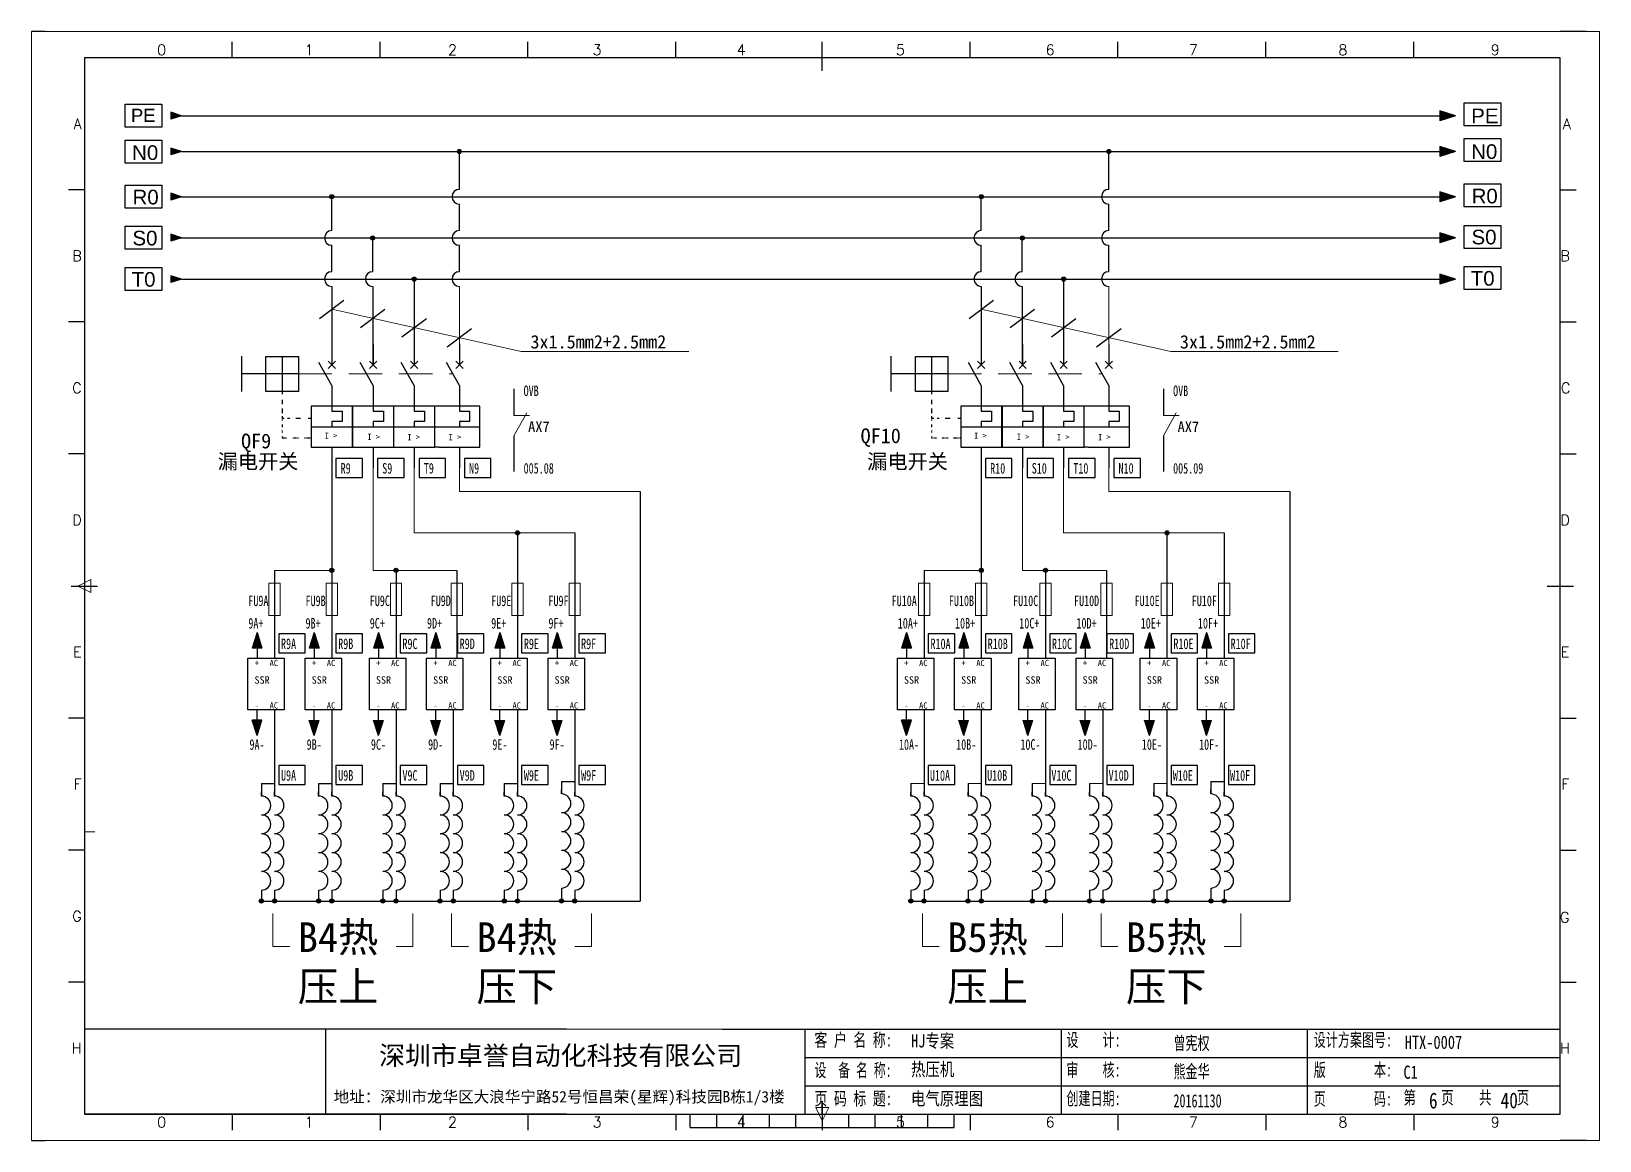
# Model space of a CAD drawing. Extents: x 35123 to 43919, y -4314 to -326.
# Drawn here: x 37283.1 to 37580.1, y -2913.9 to -2703.9 of the extents above; entities that cross this region are included whole.
import ezdxf
from ezdxf.enums import TextEntityAlignment as Align

# ---------------------------------------------------------------- set-up
doc = ezdxf.new("R2010")
doc.units = 0
doc.header["$MEASUREMENT"] = 0
for name, pattern in [('ACANSTGL', [0.11811, 0.07874, -0.03937]), ('ACISOWELD', [3, 2, -1]), ('DASHED2', [9.525, 6.35, -3.175])]:
    doc.linetypes.add(name, pattern=pattern)
for name, color, linetype in [('AE_BOR', 1, 'Continuous'), ('MISC', 2, 'Continuous'), ('SYMS', 7, 'Continuous'), ('细实线层', 7, 'Continuous')]:
    doc.layers.add(name, color=color, linetype=linetype)
doc.styles.add('Standard0.67', font='', dxfattribs={"width": 0.67})
doc.styles.add('Standard_0.8', font='SimSun.ttf', dxfattribs={"width": 0.8})
doc.styles.add('WD', font='romans.shx', dxfattribs={"bigfont": 'gbcbig.shx'})
doc.styles.add('WD_IEC', font='ISOCP2.shx', dxfattribs={"width": 0.9, "height": 4, "bigfont": 'gbcbig.shx'})
doc.styles.add('宋', font='SimSun.ttf', dxfattribs={"width": 0.7})
doc.styles.add('样式 0', font='')
doc.styles.add('样式 8', font='arial.ttf')
doc.styles.get('Standard0.67').set_extended_font_data('FangSong_GB2312')
doc.styles.get('样式 0').set_extended_font_data('KaiTi_GB2312')

msp = doc.modelspace()

# ---------------------------------------------------------------- texts
at = {"color": 0}
for p in [(37377.593, -2763.897), (37500.593, -2763.897)]:
    msp.add_text('3x1.5mm2+2.5mm2', height=2.52, dxfattribs=at).set_placement(p)
at = {"color": 0, "char_height": 2.772, "width": 4.96666, "attachment_point": 1, "style": '样式 8'}
for s, insert in [('N0', (37302.161, -2725.439)), ('N0', (37555.755, -2725.244)), ('R0', (37302.244, -2733.854)), ('R0', (37555.838, -2733.659)), ('S0', (37302.226, -2741.618)), ('S0', (37555.82, -2741.423)), ('T0', (37302.076, -2749.432)), ('T0', (37555.671, -2749.237))]:
    msp.add_mtext(s, dxfattribs=dict(at, insert=insert))
at = {"color": 0, "attachment_point": 1}
for s, insert, char_height, width in [('I >', (37338.614, -2779.818), 1.1694, 4.51104), ('I >', (37461.614, -2779.818), 1.1694, 4.51104), ('I >', (37346.709, -2780.046), 1.1694, 4.51104), ('I >', (37354.294, -2780.098), 1.1694, 4.51104), ('I >', (37362.09, -2780.098), 1.1694, 4.51104), ('I >', (37469.709, -2780.046), 1.1694, 4.51104), ('I >', (37477.294, -2780.098), 1.1694, 4.51104), ('I >', (37485.09, -2780.098), 1.1694, 4.51104), ('+', (37325.387, -2822.853), 1.176, 1.09571), ('AC', (37328.198, -2822.853), 1.176, 1.09571), ('+', (37336.222, -2822.853), 1.176, 1.09571), ('AC', (37339.033, -2822.853), 1.176, 1.09571), ('+', (37348.387, -2822.853), 1.176, 1.09571), ('AC', (37351.198, -2822.853), 1.176, 1.09571), ('+', (37359.222, -2822.853), 1.176, 1.09571), ('AC', (37362.033, -2822.853), 1.176, 1.09571), ('+', (37371.387, -2822.853), 1.176, 1.09571), ('AC', (37374.198, -2822.853), 1.176, 1.09571), ('+', (37382.222, -2822.853), 1.176, 1.09571), ('AC', (37385.033, -2822.853), 1.176, 1.09571), ('+', (37448.387, -2822.853), 1.176, 1.09571), ('AC', (37451.198, -2822.853), 1.176, 1.09571), ('+', (37459.222, -2822.853), 1.176, 1.09571), ('AC', (37462.033, -2822.853), 1.176, 1.09571), ('+', (37471.387, -2822.853), 1.176, 1.09571), ('AC', (37474.198, -2822.853), 1.176, 1.09571), ('+', (37482.222, -2822.853), 1.176, 1.09571), ('AC', (37485.033, -2822.853), 1.176, 1.09571), ('+', (37494.387, -2822.853), 1.176, 1.09571), ('AC', (37497.198, -2822.853), 1.176, 1.09571), ('+', (37505.222, -2822.853), 1.176, 1.09571), ('AC', (37508.033, -2822.853), 1.176, 1.09571), ('SSR', (37325.328, -2825.961), 1.4112, 1.31486), ('SSR', (37336.162, -2825.961), 1.4112, 1.31486), ('SSR', (37348.328, -2825.961), 1.4112, 1.31486), ('SSR', (37359.162, -2825.961), 1.4112, 1.31486), ('SSR', (37371.328, -2825.961), 1.4112, 1.31486), ('SSR', (37382.162, -2825.961), 1.4112, 1.31486), ('SSR', (37448.328, -2825.961), 1.4112, 1.31486), ('SSR', (37459.162, -2825.961), 1.4112, 1.31486), ('SSR', (37471.328, -2825.961), 1.4112, 1.31486), ('SSR', (37482.162, -2825.961), 1.4112, 1.31486), ('SSR', (37494.328, -2825.961), 1.4112, 1.31486), ('SSR', (37505.162, -2825.961), 1.4112, 1.31486), ('-', (37325.387, -2830.896), 1.176, 1.09571), ('AC', (37328.198, -2830.896), 1.176, 1.09571), ('-', (37336.222, -2830.896), 1.176, 1.09571), ('AC', (37339.033, -2830.896), 1.176, 1.09571), ('-', (37348.387, -2830.896), 1.176, 1.09571), ('AC', (37351.198, -2830.896), 1.176, 1.09571), ('-', (37359.222, -2830.896), 1.176, 1.09571), ('AC', (37362.033, -2830.896), 1.176, 1.09571), ('-', (37371.387, -2830.896), 1.176, 1.09571), ('AC', (37374.198, -2830.896), 1.176, 1.09571), ('-', (37382.222, -2830.896), 1.176, 1.09571), ('AC', (37385.033, -2830.896), 1.176, 1.09571), ('-', (37448.387, -2830.896), 1.176, 1.09571), ('AC', (37451.198, -2830.896), 1.176, 1.09571), ('-', (37459.222, -2830.896), 1.176, 1.09571), ('AC', (37462.033, -2830.896), 1.176, 1.09571), ('-', (37471.387, -2830.896), 1.176, 1.09571), ('AC', (37474.198, -2830.896), 1.176, 1.09571), ('-', (37482.222, -2830.896), 1.176, 1.09571), ('AC', (37485.033, -2830.896), 1.176, 1.09571), ('-', (37494.387, -2830.896), 1.176, 1.09571), ('AC', (37497.198, -2830.896), 1.176, 1.09571), ('-', (37505.222, -2830.896), 1.176, 1.09571), ('AC', (37508.033, -2830.896), 1.176, 1.09571)]:
    msp.add_mtext(s, dxfattribs=dict(at, insert=insert, char_height=char_height, width=width))
for s, insert, char_height, width, attachment_point in [('{\\fSimSun|b0|i0|c134|p54;B4热\\P压上}', (37333.541, -2872.556), 5.6, 34.27378, 1), ('{\\fSimSun|b0|i0|c134|p54;B4热\\P压下}', (37367.376, -2872.556), 5.6, 34.27378, 1), ('{\\fSimSun|b0|i0|c134|p54;B5热\\P压上}', (37456.541, -2872.556), 5.6, 34.27378, 1), ('{\\fSimSun|b0|i0|c134|p54;B5热\\P压下}', (37490.376, -2872.556), 5.6, 34.27378, 1), ('{\\fSimSun|b0|i0|c134|p2;深圳市卓誉自动化科技有限公司}', (37348.934, -2899.958), 3.6, 80.67766, 7), ('{\\fSimSun|b0|i0|c134|p2;地址：深圳市龙华区大浪华宁路52号恒昌荣(星辉)科技园B栋1/3楼}', (37340.322, -2907.218), 2.16, 89.25675, 7)]:
    msp.add_mtext(s, dxfattribs=dict(insert=insert, char_height=char_height, width=width, attachment_point=attachment_point))
at = {"ltscale": 2, "attachment_point": 1}
for s, insert, char_height, width, style in [('{\\fSimSun|b0|i0|c134|p2;\\W0.72;客 户 名 称:}', (37431.382, -2893.553), 2.5, 16.24768, 'Standard0.67'), ('HJ专案', (37449.669, -2893.727), 2.5, 33.90777, 'Standard_0.8'), ('{\\fSimSun|b0|i0|c134|p2;设    计:}', (37479.097, -2893.553), 2.5, 12.03121, 'Standard0.67'), ('{\\fSimSun|b0|i0|c134|p2;曾宪权}', (37499.374, -2894.155), 2.5, 12.03121, 'Standard0.67'), ('{\\fSimSun|b0|i0|c134|p2;设计方案图号:}', (37525.929, -2893.553), 2.5, 15.1644, 'Standard0.67'), ('{\\f@SimSun|b0|i0|c134|p2;HTX-0007}', (37543.168, -2893.994), 2.5, 33.90777, 'Standard_0.8'), ('{\\fSimSun|b0|i0|c134|p2;\\W0.66;设  备 名 称:}', (37431.382, -2899.282), 2.5, 15.12342, 'Standard0.67'), ('{\\fSimSun|b0|i0|c134|p2;热压机}', (37449.669, -2899.115), 2.5, 33.90777, 'Standard_0.8'), ('{\\fSimSun|b0|i0|c134|p2;审    核:}', (37479.097, -2899.227), 2.5, 12.03121, 'Standard0.67'), ('{\\fSimSun|b0|i0|c134|p2;熊金华}', (37499.374, -2899.517), 2.5, 12.03121, 'Standard0.67'), ('{\\fSimSun|b0|i0|c134|p2;版        本:}', (37525.929, -2899.227), 2.5, 16.84978, 'Standard0.67'), ('C1', (37542.928, -2899.667), 2.5, 5.97175, 'Standard_0.8'), ('{\\fSimSun|b0|i0|c134|p2;\\W0.72;页 码 标 题:}', (37431.382, -2904.65), 2.5, 15.12342, 'Standard0.67'), ('{\\fSimSun|b0|i0|c134|p2;电气原理图}', (37449.669, -2904.663), 2.5, 33.90777, 'Standard_0.8'), ('{\\fSimSun|b0|i0|c134|p2;创建日期:}', (37479.097, -2904.634), 2.5, 12.03121, 'Standard0.67'), ('{\\fSimSun|b0|i0|c134|p2;页        码:}', (37525.929, -2904.713), 2.5, 15.72579, 'Standard0.67'), ('第    页    共    页', (37542.926, -2904.468), 2.5, 33.90777, '宋'), ('{\\fSimSun|b0|i0|c134|p2;20161130}', (37499.374, -2905.075), 2.5, 12.03121, 'Standard0.67'), ('6', (37547.76, -2904.773), 3, 3.76639, 'Standard_0.8'), ('40', (37561.332, -2904.748), 3, 3.76639, 'Standard_0.8')]:
    msp.add_mtext(s, dxfattribs=dict(at, insert=insert, char_height=char_height, width=width, style=style))
at = {"layer": 'MISC', "color": 0, "attachment_point": 1}
for s, insert, char_height, width, style in [('\\pxqc;PE', (37301.786, -2718.518), 2.5, 4.96666, '样式 8'), ('PE', (37555.755, -2718.479), 2.772, 4.96666, '样式 8'), ('OVB', (37376.305, -2770.918), 2, 5.01683, '宋'), ('OVB', (37499.305, -2770.918), 2, 5.01683, '宋'), ('AX7', (37377.155, -2777.714), 2, 5.01683, '样式 0'), ('QF10', (37440.12, -2779.031), 2.8, 5.01683, '样式 0'), ('AX7', (37500.155, -2777.714), 2, 5.01683, '样式 0'), ('QF9', (37322.793, -2780.026), 2.8, 5.01683, '样式 0'), ('漏电开关', (37318.376, -2783.883), 2.8, 21.59755, '样式 0'), ('R9', (37341.655, -2785.591), 2, 5.01683, '宋'), ('S9', (37349.53, -2785.589), 2, 5.01683, '宋'), ('T9', (37357.404, -2785.588), 2, 5.01683, '宋'), ('N9', (37365.969, -2785.588), 2, 5.01683, '宋'), ('005.08', (37376.305, -2785.587), 2, 5.01683, '宋'), ('漏电开关', (37441.376, -2783.883), 2.8, 21.59755, '样式 0'), ('R10', (37464.655, -2785.591), 2, 5.01683, '宋'), ('S10', (37472.53, -2785.589), 2, 5.01683, '宋'), ('T10', (37480.404, -2785.588), 2, 5.01683, '宋'), ('N10', (37488.969, -2785.588), 2, 5.01683, '宋'), ('005.09', (37499.305, -2785.587), 2, 5.01683, '宋'), ('FU9A', (37324.169, -2810.671), 2, 5.01683, '宋'), ('FU9B', (37335.003, -2810.671), 2, 5.01683, '宋'), ('FU9C', (37347.169, -2810.671), 2, 5.01683, '宋'), ('FU9D', (37358.706, -2810.671), 2, 5.01683, '宋'), ('FU9E', (37370.169, -2810.671), 2, 5.01683, '宋'), ('FU9F', (37381.003, -2810.671), 2, 5.01683, '宋'), ('FU10A', (37446.003, -2810.671), 2, 5.01683, '宋'), ('FU10B', (37456.838, -2810.671), 2, 5.01683, '宋'), ('FU10C', (37469.003, -2810.671), 2, 5.01683, '宋'), ('FU10D', (37480.54, -2810.671), 2, 5.01683, '宋'), ('FU10E', (37492.003, -2810.671), 2, 5.01683, '宋'), ('FU10F', (37502.838, -2810.671), 2, 5.01683, '宋'), ('9A+', (37324.169, -2814.916), 2, 5.01683, '宋'), ('9B+', (37335.003, -2814.916), 2, 5.01683, '宋'), ('9C+', (37347.169, -2814.916), 2, 5.01683, '宋'), ('9D+', (37358.003, -2814.916), 2, 5.01683, '宋'), ('9E+', (37370.169, -2814.916), 2, 5.01683, '宋'), ('9F+', (37381.003, -2814.916), 2, 5.01683, '宋'), ('10A+', (37447.169, -2814.916), 2, 5.01683, '宋'), ('10B+', (37458.003, -2814.916), 2, 5.01683, '宋'), ('10C+', (37470.169, -2814.916), 2, 5.01683, '宋'), ('10D+', (37481.003, -2814.916), 2, 5.01683, '宋'), ('10E+', (37493.169, -2814.916), 2, 5.01683, '宋'), ('10F+', (37504.003, -2814.916), 2, 5.01683, '宋'), ('R9A', (37330.356, -2818.811), 2, 5.01683, '宋'), ('R9B', (37341.191, -2818.811), 2, 5.01683, '宋'), ('R9C', (37353.356, -2818.811), 2, 5.01683, '宋'), ('R9D', (37364.191, -2818.811), 2, 5.01683, '宋'), ('R9E', (37376.356, -2818.811), 2, 5.01683, '宋'), ('R9F', (37387.191, -2818.811), 2, 5.01683, '宋'), ('R10A', (37453.356, -2818.811), 2, 5.01683, '宋'), ('R10B', (37464.191, -2818.811), 2, 5.01683, '宋'), ('R10C', (37476.356, -2818.811), 2, 5.01683, '宋'), ('R10D', (37487.191, -2818.811), 2, 5.01683, '宋'), ('R10E', (37499.356, -2818.811), 2, 5.01683, '宋'), ('R10F', (37510.191, -2818.811), 2, 5.01683, '宋'), ('9A-', (37324.385, -2837.876), 2, 5.01683, '宋'), ('9B-', (37335.22, -2837.876), 2, 5.01683, '宋'), ('9C-', (37347.385, -2837.876), 2, 5.01683, '宋'), ('9D-', (37358.22, -2837.876), 2, 5.01683, '宋'), ('9E-', (37370.385, -2837.876), 2, 5.01683, '宋'), ('9F-', (37381.22, -2837.876), 2, 5.01683, '宋'), ('10A-', (37447.385, -2837.876), 2, 5.01683, '宋'), ('10B-', (37458.22, -2837.876), 2, 5.01683, '宋'), ('10C-', (37470.385, -2837.876), 2, 5.01683, '宋'), ('10D-', (37481.22, -2837.876), 2, 5.01683, '宋'), ('10E-', (37493.385, -2837.876), 2, 5.01683, '宋'), ('10F-', (37504.22, -2837.876), 2, 5.01683, '宋'), ('U9A', (37330.356, -2843.726), 2, 5.01683, '宋'), ('U9B', (37341.191, -2843.726), 2, 5.01683, '宋'), ('V9C', (37353.356, -2843.726), 2, 5.01683, '宋'), ('V9D', (37364.191, -2843.726), 2, 5.01683, '宋'), ('W9E', (37376.356, -2843.726), 2, 5.01683, '宋'), ('W9F', (37387.191, -2843.726), 2, 5.01683, '宋'), ('U10A', (37453.25, -2843.726), 2, 5.01683, '宋'), ('U10B', (37464.085, -2843.726), 2, 5.01683, '宋'), ('V10C', (37476.25, -2843.726), 2, 5.01683, '宋'), ('V10D', (37487.085, -2843.726), 2, 5.01683, '宋'), ('W10E', (37499.25, -2843.726), 2, 5.01683, '宋'), ('W10F', (37510.085, -2843.726), 2, 5.01683, '宋')]:
    msp.add_mtext(s, dxfattribs=dict(at, insert=insert, char_height=char_height, width=width, style=style))

# ---------------------------------------------------------------- blocks, each defined once
blk = doc.blocks.new('gb_a2_a')
for p, q in [((584, 410), (25, 410)), ((25, 410), (25, 10)), ((584, 10), (584, 410)), ((25, 10), (584, 10))]:
    blk.add_line(p, q)
at = {"lineweight": 9, "ltscale": 0.1}
blk.add_line((25, 116.86), (29, 116.86), dxfattribs=at)
at = {"layer": 'AE_BOR', "lineweight": 30}
for p, q in [((10, 420), (4.93, 420)), ((594, 420), (584, 420)), ((4.93, 0), (10, 0)), ((594, 0), (584, 0))]:
    blk.add_line(p, q, dxfattribs=at)
at = {"layer": 'AE_BOR', "color": 1, "lineweight": 15}
for p, q in [((4.93, 420), (598.93, 420)), ((4.93, 0), (4.93, 420)), ((598.93, 420), (598.93, 0)), ((22.5, 210), (27.5, 212.5)), ((27.5, 207.5), (22.5, 210)), ((27.5, 212.5), (27.5, 207.5)), ((304.5, 7.5), (302, 12.5)), ((302, 12.5), (307, 12.5)), ((307, 12.5), (304.5, 7.5)), ((598.93, 0), (4.93, 0))]:
    blk.add_line(p, q, dxfattribs=at)
at = {"layer": 'AE_BOR'}
for p, q in [((81, 410), (81, 416)), ((137, 410), (137, 416)), ((193, 410), (193, 416)), ((249, 410), (249, 416)), ((304.5, 410), (304.5, 416)), ((360.5, 410), (360.5, 416)), ((416.5, 410), (416.5, 416)), ((472.5, 410), (472.5, 416)), ((528.5, 410), (528.5, 416)), ((25, 360), (19, 360)), ((584, 360), (590, 360)), ((25, 310), (19, 310)), ((584, 310), (590, 310)), ((25, 260), (19, 260)), ((584, 260), (590, 260)), ((25, 160), (19, 160)), ((584, 160), (590, 160)), ((25, 110), (19, 110)), ((584, 110), (590, 110)), ((25, 60), (19, 60)), ((584, 60), (590, 60)), ((81, 10), (81, 4)), ((137, 10), (137, 4)), ((193, 10), (193, 4)), ((249, 10), (249, 4)), ((304.5, 10), (304.5, 4)), ((360.5, 10), (360.5, 4)), ((416.5, 10), (416.5, 4)), ((472.5, 10), (472.5, 4)), ((528.5, 10), (528.5, 4))]:
    blk.add_line(p, q, dxfattribs=at)
at = {"layer": 'AE_BOR', "color": 2, "lineweight": 30}
for p, q in [((304.5, 405), (304.5, 415)), ((20, 210), (30, 210)), ((579, 210), (589, 210)), ((304.5, 10), (304.5, 15)), ((304.5, 15), (304.5, 5)), ((254.5, 5), (254.5, 10)), ((264.5, 5), (264.5, 10)), ((274.5, 5), (274.5, 10)), ((284.5, 5), (284.5, 10)), ((294.5, 5), (294.5, 10)), ((304.5, 10), (304.5, 5)), ((314.5, 5), (314.5, 10)), ((324.5, 5), (324.5, 10)), ((334.5, 5), (334.5, 10)), ((344.5, 5), (344.5, 10)), ((354.5, 5), (354.5, 10)), ((254.5, 5), (354.5, 5))]:
    blk.add_line(p, q, dxfattribs=at)
at = {"layer": 'AE_BOR', "style": 'WD'}
for s, p in [('0', (54.27, 411)), ('1', (110.12, 411)), ('2', (164.42, 411)), ('3', (219.22, 411)), ('4', (273.82, 411)), ('5', (334.12, 411)), ('6', (390.81, 411)), ('7', (445.01, 411)), ('8', (501.67, 411)), ('9', (559.4, 411)), ('0', (54.27, 5)), ('1', (110.12, 5)), ('2', (164.42, 5)), ('3', (219.22, 5)), ('4', (273.82, 5)), ('5', (334.12, 5)), ('6', (390.81, 5)), ('7', (445.01, 5)), ('8', (501.67, 5)), ('9', (559.4, 5))]:
    blk.add_text(s, height=4, dxfattribs=at).set_placement(p, align=Align.CENTER)
for s, p in [('A', (24, 385)), ('A', (588.05, 385)), ('B', (24, 335)), ('B', (587.67, 335)), ('C', (24, 285)), ('C', (587.86, 285)), ('D', (24, 235)), ('D', (587.67, 235)), ('E', (24, 185)), ('E', (587.48, 185)), ('F', (24, 135)), ('F', (587.48, 135)), ('F', (587.48, 135)), ('G', (24, 85)), ('G', (587.48, 84.56)), ('H', (24, 35)), ('H', (587.67, 35))]:
    blk.add_text(s, height=4, dxfattribs=at).set_placement(p, align=Align.MIDDLE_RIGHT)
blk = doc.blocks.new('VCB11THI')
for p, q in [((0, 7.5), (0, 2.5)), ((0, -2.5), (-3.12, 3.12)), ((-0.88, 3.38), (0.88, 1.62)), ((-0.88, 1.62), (0.88, 3.38)), ((0, -2.5), (0, -8.75)), ((0, -8.75), (2.5, -8.75)), ((0, -11.25), (0, -12.5)), ((2.5, -11.25), (0, -11.25)), ((2.5, -8.75), (2.5, -11.25)), ((-5, -12.5), (5, -12.5)), ((0, -17.5), (0, -22.5))]:
    blk.add_line(p, q)
blk.add_lwpolyline([(-5, -7.5), (-5, -17.5), (5, -17.5), (5, -7.5)], close=True)
at = {"style": 'WD_IEC'}
for tag, p in [('INST', (-8, 5.25)), ('LOC', (-8, 1.75)), ('TAG1', (-8, -1.75)), ('RATING1', (-8, -6.35)), ('DESC1', (-8, -14.35)), ('DESC3', (-8, -21.35)), ('DESC2', (-8, -17.85))]:
    blk.add_attdef(tag, text='', height=2.5, dxfattribs=at).set_placement(p, align=Align.RIGHT)
at = {"style": 'WD_IEC', "flags": 1}
for tag, p, height in [('X2TERM01', (0, 7.5), 0.32), ('MFG', (2.75, 6.5), 1.5), ('CAT', (2.75, 4), 1.5), ('X4LINK', (-2, 0), 0.32), ('X1LINK', (-0.5, 0), 0.32), ('CONTACT', (-5, -7.5), 1), ('COMMON', (-3.75, -8.75), 1), ('ASSYCODE', (1, -19), 1), ('X8TERM02', (0, -22.5), 0.32), ('FAMILY', (1, -20.5), 1), ('CATDESC', (1, -22), 1)]:
    blk.add_attdef(tag, p, '', height=height, dxfattribs=at)
at = {"style": 'WD_IEC'}
blk.add_attdef('TERM01', text='', height=2, rotation=90, dxfattribs=at).set_placement((-1, 7.5), align=Align.RIGHT)
at = {"lineweight": 15, "style": 'WD_IEC'}
blk.add_attdef('XREF', text='', height=2.5, dxfattribs=at).set_placement((-8, -10.35), align=Align.RIGHT)
at = {"style": 'WD_IEC'}
blk.add_attdef('TERM02', (-1, -22.5), '', height=2, rotation=90, dxfattribs=at)
at = {"linetype": 'Continuous', "style": 'WD_IEC'}
blk.add_attdef('T', text='', height=2.5, dxfattribs=at).set_placement((0, -15), align=Align.MIDDLE_CENTER)
blk = doc.blocks.new('VCB21THI')
for p, q in [((0, 7.5), (0, 2.5)), ((0, -2.5), (-3.12, 3.12)), ((-0.88, 3.38), (0.88, 1.62)), ((-0.88, 1.62), (0.88, 3.38)), ((0, -2.5), (0, -8.75)), ((0, -8.75), (2.5, -8.75)), ((0, -11.25), (0, -12.5)), ((2.5, -11.25), (0, -11.25)), ((2.5, -8.75), (2.5, -11.25)), ((-5, -12.5), (5, -12.5)), ((0, -17.5), (0, -22.5))]:
    blk.add_line(p, q)
blk.add_lwpolyline([(-5, -7.5), (-5, -17.5), (5, -17.5), (5, -7.5)], close=True)
at = {"style": 'WD_IEC'}
for tag, p in [('INST', (-8, 5.25)), ('LOC', (-8, 1.75)), ('TAG2', (-8, -1.75)), ('RATING1', (-8, -6.35)), ('DESC1', (-8, -14.35)), ('DESC3', (-8, -21.35)), ('DESC2', (-8, -17.85))]:
    blk.add_attdef(tag, text='', height=2.5, dxfattribs=at).set_placement(p, align=Align.RIGHT)
at = {"style": 'WD_IEC', "flags": 1}
for tag, p, height in [('X2TERM01', (0, 7.5), 0.32), ('X4LINK', (-2, 0), 0.32), ('X1LINK', (-0.5, 0), 0.32), ('CONTACT', (-5, -7.5), 1), ('COMMON', (-3.75, -8.75), 1), ('X8TERM02', (0, -22.5), 0.32), ('FAMILY', (1, -20.5), 1)]:
    blk.add_attdef(tag, p, '', height=height, dxfattribs=at)
at = {"style": 'WD_IEC'}
blk.add_attdef('TERM01', text='', height=2, rotation=90, dxfattribs=at).set_placement((-1, 7.5), align=Align.RIGHT)
at = {"lineweight": 15, "style": 'WD_IEC'}
blk.add_attdef('XREF', text='', height=2.5, dxfattribs=at).set_placement((-8, -10.35), align=Align.RIGHT)
at = {"style": 'WD_IEC'}
blk.add_attdef('TERM02', (-1, -22.5), '', height=2, rotation=90, dxfattribs=at)
at = {"linetype": 'Continuous', "style": 'WD_IEC'}
blk.add_attdef('T', text='', height=2.5, dxfattribs=at).set_placement((0, -15), align=Align.MIDDLE_CENTER)
blk = doc.blocks.new('WDDOT')
blk.add_hatch(color=256).paths.add_polyline_path([(0.5, 0, 1), (-0.5, 0, 1)])
blk.add_circle((0, 0), 0.5)

# ---------------------------------------------------------------- hatches: boundary and pattern name
for points in [[(37311.525, -2726.613), (37309.482, -2725.958), (37309.482, -2727.267)], [(37552.76, -2726.613), (37549.842, -2725.677), (37549.842, -2727.548)], [(37311.525, -2735.178), (37309.482, -2734.524), (37309.482, -2735.833)], [(37552.76, -2735.178), (37549.842, -2734.243), (37549.842, -2736.114)], [(37311.525, -2742.94), (37309.482, -2742.286), (37309.482, -2743.595)], [(37552.76, -2742.975), (37549.842, -2742.039), (37549.842, -2743.91)], [(37311.525, -2750.775), (37309.482, -2750.12), (37309.482, -2751.43)], [(37552.76, -2750.771), (37549.842, -2749.836), (37549.842, -2751.706)], [(37325.816, -2817.694), (37326.751, -2820.612), (37324.88, -2820.612)], [(37336.65, -2817.694), (37337.586, -2820.612), (37335.715, -2820.612)], [(37348.816, -2817.694), (37349.751, -2820.612), (37347.88, -2820.612)], [(37359.65, -2817.694), (37360.586, -2820.612), (37358.715, -2820.612)], [(37371.816, -2817.694), (37372.751, -2820.612), (37370.88, -2820.612)], [(37382.65, -2817.694), (37383.586, -2820.612), (37381.715, -2820.612)], [(37448.816, -2817.694), (37449.751, -2820.612), (37447.88, -2820.612)], [(37459.65, -2817.694), (37460.586, -2820.612), (37458.715, -2820.612)], [(37471.816, -2817.694), (37472.751, -2820.612), (37470.88, -2820.612)], [(37482.65, -2817.694), (37483.586, -2820.612), (37481.715, -2820.612)], [(37494.816, -2817.694), (37495.751, -2820.612), (37493.88, -2820.612)], [(37505.65, -2817.694), (37506.586, -2820.612), (37504.715, -2820.612)], [(37325.816, -2837.163), (37326.751, -2834.245), (37324.88, -2834.245)], [(37336.65, -2837.163), (37337.586, -2834.245), (37335.715, -2834.245)], [(37348.816, -2837.163), (37349.751, -2834.245), (37347.88, -2834.245)], [(37359.65, -2837.163), (37360.586, -2834.245), (37358.715, -2834.245)], [(37371.816, -2837.163), (37372.751, -2834.245), (37370.88, -2834.245)], [(37382.65, -2837.163), (37383.586, -2834.245), (37381.715, -2834.245)], [(37448.816, -2837.163), (37449.751, -2834.245), (37447.88, -2834.245)], [(37459.65, -2837.163), (37460.586, -2834.245), (37458.715, -2834.245)], [(37471.816, -2837.163), (37472.751, -2834.245), (37470.88, -2834.245)], [(37482.65, -2837.163), (37483.586, -2834.245), (37481.715, -2834.245)], [(37494.816, -2837.163), (37495.751, -2834.245), (37493.88, -2834.245)], [(37505.65, -2837.163), (37506.586, -2834.245), (37504.715, -2834.245)]]:
    msp.add_hatch(color=0).paths.add_polyline_path(points)
h = msp.add_hatch(color=0)
edge = h.paths.add_edge_path()
edge.add_arc((37364.136, -2726.606), 0.389, 0, 360)
h = msp.add_hatch(color=0)
edge = h.paths.add_edge_path()
edge.add_arc((37487.136, -2726.606), 0.389, 0, 360)
h = msp.add_hatch(color=0)
edge = h.paths.add_edge_path()
edge.add_arc((37339.974, -2735.178), 0.389, 0, 360)
h = msp.add_hatch(color=0)
edge = h.paths.add_edge_path()
edge.add_arc((37462.974, -2735.178), 0.389, 0, 360)
h = msp.add_hatch(color=0)
edge = h.paths.add_edge_path()
edge.add_arc((37347.735, -2742.975), 0.389, 0, 360)
h = msp.add_hatch(color=0)
edge = h.paths.add_edge_path()
edge.add_arc((37470.735, -2742.975), 0.389, 0, 360)
h = msp.add_hatch(color=0)
edge = h.paths.add_edge_path()
edge.add_arc((37355.57, -2750.771), 0.389, 0, 360)
h = msp.add_hatch(color=0)
edge = h.paths.add_edge_path()
edge.add_arc((37478.57, -2750.771), 0.389, 0, 360)
h = msp.add_hatch(color=0)
edge = h.paths.add_edge_path()
edge.add_arc((37375.139, -2798.813), 0.389, 0, 360)
h = msp.add_hatch(color=0)
edge = h.paths.add_edge_path()
edge.add_arc((37498.139, -2798.813), 0.389, 0, 360)
h = msp.add_hatch(color=0)
edge = h.paths.add_edge_path()
edge.add_arc((37339.974, -2805.908), 0.389, 0, 360)
h = msp.add_hatch(color=0)
edge = h.paths.add_edge_path()
edge.add_arc((37352.141, -2805.909), 0.389, 0, 360)
h = msp.add_hatch(color=0)
edge = h.paths.add_edge_path()
edge.add_arc((37462.974, -2805.908), 0.389, 0, 360)
h = msp.add_hatch(color=0)
edge = h.paths.add_edge_path()
edge.add_arc((37475.141, -2805.909), 0.389, 0, 360)
h = msp.add_hatch(color=0)
edge = h.paths.add_edge_path()
edge.add_arc((37326.639, -2868.508), 0.389, 0, 360)
h = msp.add_hatch(color=0)
edge = h.paths.add_edge_path()
edge.add_arc((37329.139, -2868.508), 0.389, 0, 360)
h = msp.add_hatch(color=0)
edge = h.paths.add_edge_path()
edge.add_arc((37337.474, -2868.508), 0.389, 0, 360)
h = msp.add_hatch(color=0)
edge = h.paths.add_edge_path()
edge.add_arc((37339.974, -2868.508), 0.389, 0, 360)
h = msp.add_hatch(color=0)
edge = h.paths.add_edge_path()
edge.add_arc((37349.639, -2868.508), 0.389, 0, 360)
h = msp.add_hatch(color=0)
edge = h.paths.add_edge_path()
edge.add_arc((37352.139, -2868.508), 0.389, 0, 360)
h = msp.add_hatch(color=0)
edge = h.paths.add_edge_path()
edge.add_arc((37360.474, -2868.508), 0.389, 0, 360)
h = msp.add_hatch(color=0)
edge = h.paths.add_edge_path()
edge.add_arc((37362.974, -2868.508), 0.389, 0, 360)
h = msp.add_hatch(color=0)
edge = h.paths.add_edge_path()
edge.add_arc((37372.639, -2868.508), 0.389, 0, 360)
h = msp.add_hatch(color=0)
edge = h.paths.add_edge_path()
edge.add_arc((37375.139, -2868.508), 0.389, 0, 360)
h = msp.add_hatch(color=0)
edge = h.paths.add_edge_path()
edge.add_arc((37383.474, -2868.508), 0.389, 0, 360)
h = msp.add_hatch(color=0)
edge = h.paths.add_edge_path()
edge.add_arc((37385.974, -2868.508), 0.389, 0, 360)
h = msp.add_hatch(color=0)
edge = h.paths.add_edge_path()
edge.add_arc((37449.639, -2868.508), 0.389, 0, 360)
h = msp.add_hatch(color=0)
edge = h.paths.add_edge_path()
edge.add_arc((37452.139, -2868.508), 0.389, 0, 360)
h = msp.add_hatch(color=0)
edge = h.paths.add_edge_path()
edge.add_arc((37460.474, -2868.508), 0.389, 0, 360)
h = msp.add_hatch(color=0)
edge = h.paths.add_edge_path()
edge.add_arc((37462.974, -2868.508), 0.389, 0, 360)
h = msp.add_hatch(color=0)
edge = h.paths.add_edge_path()
edge.add_arc((37472.639, -2868.508), 0.389, 0, 360)
h = msp.add_hatch(color=0)
edge = h.paths.add_edge_path()
edge.add_arc((37475.139, -2868.508), 0.389, 0, 360)
h = msp.add_hatch(color=0)
edge = h.paths.add_edge_path()
edge.add_arc((37483.474, -2868.508), 0.389, 0, 360)
h = msp.add_hatch(color=0)
edge = h.paths.add_edge_path()
edge.add_arc((37485.974, -2868.508), 0.389, 0, 360)
h = msp.add_hatch(color=0)
edge = h.paths.add_edge_path()
edge.add_arc((37495.639, -2868.508), 0.389, 0, 360)
h = msp.add_hatch(color=0)
edge = h.paths.add_edge_path()
edge.add_arc((37498.139, -2868.508), 0.389, 0, 360)
h = msp.add_hatch(color=0)
edge = h.paths.add_edge_path()
edge.add_arc((37506.474, -2868.508), 0.389, 0, 360)
h = msp.add_hatch(color=0)
edge = h.paths.add_edge_path()
edge.add_arc((37508.974, -2868.508), 0.389, 0, 360)
at = {"layer": 'MISC'}
for points in [[(37311.525, -2719.848), (37309.482, -2719.193), (37309.482, -2720.503)], [(37552.76, -2719.848), (37549.842, -2718.913), (37549.842, -2720.783)]]:
    msp.add_hatch(color=0, dxfattribs=at).paths.add_polyline_path(points)

# ---------------------------------------------------------------- linework, layer by layer
at = {"color": 0}
for p, q in [((37311.525, -2726.613), (37309.482, -2725.958)), ((37309.482, -2725.958), (37309.482, -2727.267)), ((37552.76, -2726.613), (37549.842, -2725.677)), ((37549.842, -2725.677), (37549.842, -2727.548)), ((37311.525, -2726.613), (37309.482, -2727.267)), ((37311.525, -2726.613), (37549.842, -2726.613)), ((37364.136, -2733.778), (37364.136, -2726.606)), ((37487.136, -2733.778), (37487.136, -2726.606)), ((37552.76, -2726.613), (37549.842, -2727.548)), ((37311.525, -2735.178), (37309.482, -2734.524)), ((37309.482, -2734.524), (37309.482, -2735.833)), ((37311.525, -2735.178), (37309.482, -2735.833)), ((37311.525, -2735.178), (37549.842, -2735.178)), ((37339.974, -2741.58), (37339.974, -2735.178)), ((37462.974, -2741.58), (37462.974, -2735.178)), ((37552.76, -2735.178), (37549.842, -2734.243)), ((37549.842, -2734.243), (37549.842, -2736.114)), ((37552.76, -2735.178), (37549.842, -2736.114)), ((37364.136, -2741.574), (37364.136, -2736.566)), ((37487.136, -2741.574), (37487.136, -2736.566)), ((37311.525, -2742.94), (37309.482, -2742.286)), ((37309.482, -2742.286), (37309.482, -2743.595)), ((37311.525, -2742.94), (37309.482, -2743.595)), ((37311.418, -2742.975), (37549.842, -2742.975)), ((37347.735, -2749.377), (37347.735, -2742.975)), ((37470.735, -2749.377), (37470.735, -2742.975)), ((37552.76, -2742.975), (37549.842, -2742.039)), ((37549.842, -2742.039), (37549.842, -2743.91)), ((37552.76, -2742.975), (37549.842, -2743.91)), ((37339.974, -2749.377), (37339.974, -2744.369)), ((37364.136, -2749.37), (37364.136, -2744.362)), ((37462.974, -2749.377), (37462.974, -2744.369)), ((37487.136, -2749.37), (37487.136, -2744.362)), ((37311.525, -2750.775), (37309.482, -2750.12)), ((37309.482, -2750.12), (37309.482, -2751.43)), ((37552.76, -2750.771), (37549.842, -2749.836)), ((37549.842, -2749.836), (37549.842, -2751.706)), ((37311.525, -2750.775), (37309.482, -2751.43)), ((37311.512, -2750.771), (37549.842, -2750.771)), ((37339.974, -2752.165), (37339.974, -2767.014)), ((37347.735, -2752.165), (37347.736, -2767.014)), ((37355.57, -2750.771), (37355.57, -2767.014)), ((37462.974, -2752.165), (37462.974, -2767.014)), ((37470.735, -2752.165), (37470.736, -2767.014)), ((37478.57, -2750.771), (37478.57, -2767.014)), ((37552.76, -2750.771), (37549.842, -2751.706)), ((37364.136, -2763.116), (37364.136, -2767.014)), ((37487.136, -2763.116), (37487.136, -2767.014)), ((37322.852, -2765.352), (37322.852, -2772.075)), ((37330.577, -2765.391), (37330.577, -2772.036)), ((37364.136, -2770.912), (37361.7, -2766.527)), ((37363.447, -2766.325), (37364.825, -2767.703)), ((37363.447, -2767.703), (37364.825, -2766.325)), ((37445.852, -2765.352), (37445.852, -2772.075)), ((37453.577, -2765.391), (37453.577, -2772.036)), ((37487.136, -2770.912), (37484.7, -2766.527)), ((37486.447, -2766.325), (37487.825, -2767.703)), ((37486.447, -2767.703), (37487.825, -2766.325)), ((37333.646, -2768.714), (37322.852, -2768.714)), ((37364.136, -2770.912), (37364.136, -2775.785)), ((37456.646, -2768.714), (37445.852, -2768.714)), ((37487.136, -2770.912), (37487.136, -2775.785)), ((37330.577, -2772.036), (37330.577, -2772.562)), ((37330.577, -2773.653), (37330.577, -2774.472)), ((37374.471, -2771.535), (37374.472, -2776.56)), ((37453.577, -2772.036), (37453.577, -2772.562)), ((37453.577, -2773.653), (37453.577, -2774.472)), ((37497.471, -2771.535), (37497.472, -2776.56)), ((37330.577, -2775.291), (37330.577, -2776.155)), ((37330.577, -2776.746), (37330.577, -2777.066)), ((37360.238, -2774.81), (37359.468, -2774.81)), ((37368.034, -2774.81), (37360.238, -2774.81)), ((37364.136, -2775.785), (37366.085, -2775.785)), ((37366.085, -2775.785), (37366.085, -2777.734)), ((37368.034, -2782.606), (37368.034, -2774.81)), ((37453.577, -2775.291), (37453.577, -2776.155)), ((37453.577, -2776.746), (37453.577, -2777.066)), ((37483.238, -2774.81), (37482.468, -2774.81)), ((37491.034, -2774.81), (37483.238, -2774.81)), ((37487.136, -2775.785), (37489.085, -2775.785)), ((37489.085, -2775.785), (37489.085, -2777.734)), ((37491.034, -2782.606), (37491.034, -2774.81)), ((37330.577, -2777.066), (37330.972, -2777.066)), ((37331.609, -2777.066), (37332.019, -2777.066)), ((37333.157, -2777.066), (37334.068, -2777.066)), ((37335.525, -2777.066), (37336.08, -2777.066)), ((37359.468, -2778.708), (37368.034, -2778.708)), ((37364.136, -2777.734), (37364.136, -2778.708)), ((37366.085, -2777.734), (37364.136, -2777.734)), ((37453.577, -2777.066), (37453.972, -2777.066)), ((37454.609, -2777.066), (37455.019, -2777.066)), ((37456.157, -2777.066), (37457.068, -2777.066)), ((37458.525, -2777.066), (37459.08, -2777.066)), ((37482.468, -2778.708), (37491.034, -2778.708)), ((37487.136, -2777.734), (37487.136, -2778.708)), ((37489.085, -2777.734), (37487.136, -2777.734)), ((37339.974, -2782.613), (37339.974, -2822.541)), ((37360.238, -2782.606), (37359.468, -2782.606)), ((37360.238, -2782.606), (37368.034, -2782.606)), ((37364.136, -2782.606), (37364.136, -2786.505)), ((37374.471, -2780.458), (37374.472, -2787.189)), ((37462.974, -2782.613), (37462.974, -2822.541)), ((37483.238, -2782.606), (37482.468, -2782.606)), ((37483.238, -2782.606), (37491.034, -2782.606)), ((37487.136, -2782.606), (37487.136, -2786.505)), ((37497.471, -2780.458), (37497.472, -2787.189)), ((37398.387, -2790.98), (37398.387, -2868.508)), ((37521.387, -2790.98), (37521.387, -2868.508)), ((37375.139, -2798.813), (37375.139, -2822.541)), ((37385.974, -2798.814), (37385.974, -2822.541)), ((37498.139, -2798.813), (37498.139, -2822.541)), ((37508.974, -2798.814), (37508.974, -2822.541)), ((37329.139, -2805.908), (37329.139, -2822.541)), ((37352.141, -2805.909), (37352.139, -2822.541)), ((37363.677, -2805.909), (37363.676, -2822.541)), ((37452.139, -2805.908), (37452.139, -2822.541)), ((37475.141, -2805.909), (37475.139, -2822.541)), ((37486.677, -2805.909), (37486.676, -2822.541)), ((37325.816, -2817.694), (37324.88, -2820.612)), ((37325.816, -2817.694), (37326.751, -2820.612)), ((37336.65, -2817.694), (37335.715, -2820.612)), ((37336.65, -2817.694), (37337.586, -2820.612)), ((37348.816, -2817.694), (37347.88, -2820.612)), ((37348.816, -2817.694), (37349.751, -2820.612)), ((37359.65, -2817.694), (37358.715, -2820.612)), ((37359.65, -2817.694), (37360.586, -2820.612)), ((37371.816, -2817.694), (37370.88, -2820.612)), ((37371.816, -2817.694), (37372.751, -2820.612)), ((37382.65, -2817.694), (37381.715, -2820.612)), ((37382.65, -2817.694), (37383.586, -2820.612)), ((37448.816, -2817.694), (37447.88, -2820.612)), ((37448.816, -2817.694), (37449.751, -2820.612)), ((37459.65, -2817.694), (37458.715, -2820.612)), ((37459.65, -2817.694), (37460.586, -2820.612)), ((37471.816, -2817.694), (37470.88, -2820.612)), ((37471.816, -2817.694), (37472.751, -2820.612)), ((37482.65, -2817.694), (37481.715, -2820.612)), ((37482.65, -2817.694), (37483.586, -2820.612)), ((37494.816, -2817.694), (37493.88, -2820.612)), ((37494.816, -2817.694), (37495.751, -2820.612)), ((37505.65, -2817.694), (37504.715, -2820.612)), ((37505.65, -2817.694), (37506.586, -2820.612)), ((37326.751, -2820.612), (37324.88, -2820.612)), ((37325.816, -2819.248), (37325.816, -2822.541)), ((37337.586, -2820.612), (37335.715, -2820.612)), ((37336.65, -2819.248), (37336.65, -2822.541)), ((37349.751, -2820.612), (37347.88, -2820.612)), ((37348.816, -2819.248), (37348.816, -2822.541)), ((37360.586, -2820.612), (37358.715, -2820.612)), ((37359.65, -2819.248), (37359.65, -2822.541)), ((37372.751, -2820.612), (37370.88, -2820.612)), ((37371.816, -2819.248), (37371.816, -2822.541)), ((37383.586, -2820.612), (37381.715, -2820.612)), ((37382.65, -2819.248), (37382.65, -2822.541)), ((37449.751, -2820.612), (37447.88, -2820.612)), ((37448.816, -2819.248), (37448.816, -2822.541)), ((37460.586, -2820.612), (37458.715, -2820.612)), ((37459.65, -2819.248), (37459.65, -2822.541)), ((37472.751, -2820.612), (37470.88, -2820.612)), ((37471.816, -2819.248), (37471.816, -2822.541)), ((37483.586, -2820.612), (37481.715, -2820.612)), ((37482.65, -2819.248), (37482.65, -2822.541)), ((37495.751, -2820.612), (37493.88, -2820.612)), ((37494.816, -2819.248), (37494.816, -2822.541)), ((37506.586, -2820.612), (37504.715, -2820.612)), ((37505.65, -2819.248), (37505.65, -2822.541)), ((37325.816, -2835.608), (37325.816, -2832.316)), ((37329.139, -2832.316), (37329.139, -2848.64)), ((37329.139, -2832.316), (37329.139, -2848.64)), ((37336.65, -2835.608), (37336.65, -2832.316)), ((37339.974, -2832.316), (37339.974, -2848.64)), ((37339.974, -2832.316), (37339.974, -2848.64)), ((37348.816, -2835.608), (37348.816, -2832.316)), ((37352.139, -2832.316), (37352.139, -2848.64)), ((37352.139, -2832.316), (37352.139, -2848.64)), ((37359.65, -2835.608), (37359.65, -2832.316)), ((37362.974, -2832.316), (37362.974, -2848.64)), ((37362.974, -2832.316), (37362.974, -2848.64)), ((37371.816, -2835.608), (37371.816, -2832.316)), ((37375.139, -2832.316), (37375.139, -2848.64)), ((37375.139, -2832.316), (37375.139, -2848.64)), ((37382.65, -2835.608), (37382.65, -2832.316)), ((37385.974, -2832.316), (37385.974, -2848.64)), ((37385.974, -2832.316), (37385.974, -2848.64)), ((37448.816, -2835.608), (37448.816, -2832.316)), ((37452.139, -2832.316), (37452.139, -2848.64)), ((37459.65, -2835.608), (37459.65, -2832.316)), ((37462.974, -2832.316), (37462.974, -2848.64)), ((37471.816, -2835.608), (37471.816, -2832.316)), ((37475.139, -2832.316), (37475.139, -2848.64)), ((37482.65, -2835.608), (37482.65, -2832.316)), ((37485.974, -2832.316), (37485.974, -2848.64)), ((37494.816, -2835.608), (37494.816, -2832.316)), ((37498.139, -2832.316), (37498.139, -2848.64)), ((37505.65, -2835.608), (37505.65, -2832.316)), ((37508.974, -2832.316), (37508.974, -2848.64)), ((37325.816, -2837.163), (37324.88, -2834.245)), ((37326.751, -2834.245), (37324.88, -2834.245)), ((37325.816, -2837.163), (37326.751, -2834.245)), ((37336.65, -2837.163), (37335.715, -2834.245)), ((37336.65, -2837.163), (37337.586, -2834.245)), ((37348.816, -2837.163), (37347.88, -2834.245)), ((37348.816, -2837.163), (37349.751, -2834.245)), ((37359.65, -2837.163), (37358.715, -2834.245)), ((37359.65, -2837.163), (37360.586, -2834.245)), ((37371.816, -2837.163), (37370.88, -2834.245)), ((37371.816, -2837.163), (37372.751, -2834.245)), ((37382.65, -2837.163), (37381.715, -2834.245)), ((37382.65, -2837.163), (37383.586, -2834.245)), ((37448.816, -2837.163), (37447.88, -2834.245)), ((37449.751, -2834.245), (37447.88, -2834.245)), ((37448.816, -2837.163), (37449.751, -2834.245)), ((37459.65, -2837.163), (37458.715, -2834.245)), ((37459.65, -2837.163), (37460.586, -2834.245)), ((37471.816, -2837.163), (37470.88, -2834.245)), ((37471.816, -2837.163), (37472.751, -2834.245)), ((37482.65, -2837.163), (37481.715, -2834.245)), ((37482.65, -2837.163), (37483.586, -2834.245)), ((37494.816, -2837.163), (37493.88, -2834.245)), ((37494.816, -2837.163), (37495.751, -2834.245)), ((37505.65, -2837.163), (37504.715, -2834.245)), ((37505.65, -2837.163), (37506.586, -2834.245)), ((37326.639, -2846.285), (37326.639, -2848.64)), ((37326.639, -2848.64), (37326.639, -2847.837)), ((37329.139, -2848.64), (37329.139, -2847.837)), ((37329.139, -2848.64), (37329.139, -2847.837)), ((37337.474, -2846.285), (37337.474, -2848.64)), ((37337.474, -2848.64), (37337.474, -2847.837)), ((37339.974, -2848.64), (37339.974, -2847.837)), ((37339.974, -2848.64), (37339.974, -2847.837)), ((37349.639, -2846.285), (37349.639, -2848.64)), ((37349.639, -2848.64), (37349.639, -2847.837)), ((37352.139, -2848.64), (37352.139, -2847.837)), ((37352.139, -2848.64), (37352.139, -2847.837)), ((37360.474, -2846.285), (37360.474, -2848.64)), ((37360.474, -2848.64), (37360.474, -2847.837)), ((37362.974, -2848.64), (37362.974, -2847.837)), ((37362.974, -2848.64), (37362.974, -2847.837)), ((37372.639, -2846.285), (37372.639, -2848.64)), ((37372.639, -2848.64), (37372.639, -2847.837)), ((37375.139, -2848.64), (37375.139, -2847.837)), ((37375.139, -2848.64), (37375.139, -2847.837)), ((37383.474, -2845.884), (37383.474, -2848.238)), ((37383.474, -2848.238), (37383.474, -2847.435)), ((37385.974, -2848.64), (37385.974, -2847.837)), ((37385.974, -2848.64), (37385.974, -2847.837)), ((37449.639, -2846.285), (37449.639, -2848.64)), ((37449.639, -2848.64), (37449.639, -2847.837)), ((37452.139, -2848.64), (37452.139, -2847.837)), ((37452.139, -2848.64), (37452.139, -2847.837)), ((37460.474, -2846.285), (37460.474, -2848.64)), ((37460.474, -2848.64), (37460.474, -2847.837)), ((37462.974, -2848.64), (37462.974, -2847.837)), ((37462.974, -2848.64), (37462.974, -2847.837)), ((37472.639, -2846.285), (37472.639, -2848.64)), ((37472.639, -2848.64), (37472.639, -2847.837)), ((37475.139, -2848.64), (37475.139, -2847.837)), ((37475.139, -2848.64), (37475.139, -2847.837)), ((37483.474, -2846.285), (37483.474, -2848.64)), ((37483.474, -2848.64), (37483.474, -2847.837)), ((37485.974, -2848.64), (37485.974, -2847.837)), ((37485.974, -2848.64), (37485.974, -2847.837)), ((37495.639, -2846.285), (37495.639, -2848.64)), ((37495.639, -2848.64), (37495.639, -2847.837)), ((37498.139, -2848.64), (37498.139, -2847.837)), ((37498.139, -2848.64), (37498.139, -2847.837)), ((37506.474, -2845.884), (37506.474, -2848.238)), ((37506.474, -2848.238), (37506.474, -2847.435)), ((37508.974, -2848.64), (37508.974, -2847.837)), ((37508.974, -2848.64), (37508.974, -2847.837)), ((37326.639, -2866.456), (37326.639, -2868.508)), ((37326.639, -2866.456), (37326.639, -2868.508)), ((37326.639, -2868.508), (37398.387, -2868.508)), ((37329.139, -2866.456), (37329.139, -2868.508)), ((37329.139, -2866.456), (37329.139, -2868.508)), ((37337.474, -2866.456), (37337.474, -2868.508)), ((37337.474, -2866.456), (37337.474, -2868.508)), ((37339.974, -2866.456), (37339.974, -2868.508)), ((37339.974, -2866.456), (37339.974, -2868.508)), ((37349.639, -2866.456), (37349.639, -2868.508)), ((37349.639, -2866.456), (37349.639, -2868.508)), ((37352.139, -2866.456), (37352.139, -2868.508)), ((37352.139, -2866.456), (37352.139, -2868.508)), ((37360.474, -2866.456), (37360.474, -2868.508)), ((37360.474, -2866.456), (37360.474, -2868.508)), ((37362.974, -2866.456), (37362.974, -2868.508)), ((37362.974, -2866.456), (37362.974, -2868.508)), ((37372.639, -2866.456), (37372.639, -2868.508)), ((37372.639, -2866.456), (37372.639, -2868.508)), ((37375.139, -2866.456), (37375.139, -2868.508)), ((37375.139, -2866.456), (37375.139, -2868.508)), ((37383.474, -2866.054), (37383.474, -2868.107)), ((37383.474, -2866.054), (37383.474, -2868.508)), ((37385.974, -2866.456), (37385.974, -2868.508)), ((37385.974, -2866.456), (37385.974, -2868.508)), ((37449.639, -2866.456), (37449.639, -2868.508)), ((37449.639, -2866.456), (37449.639, -2868.508)), ((37449.639, -2868.508), (37521.387, -2868.508)), ((37452.139, -2866.456), (37452.139, -2868.508)), ((37452.139, -2866.456), (37452.139, -2868.508)), ((37460.474, -2866.456), (37460.474, -2868.508)), ((37460.474, -2866.456), (37460.474, -2868.508)), ((37462.974, -2866.456), (37462.974, -2868.508)), ((37462.974, -2866.456), (37462.974, -2868.508)), ((37472.639, -2866.456), (37472.639, -2868.508)), ((37472.639, -2866.456), (37472.639, -2868.508)), ((37475.139, -2866.456), (37475.139, -2868.508)), ((37475.139, -2866.456), (37475.139, -2868.508)), ((37483.474, -2866.456), (37483.474, -2868.508)), ((37483.474, -2866.456), (37483.474, -2868.508)), ((37485.974, -2866.456), (37485.974, -2868.508)), ((37485.974, -2866.456), (37485.974, -2868.508)), ((37495.639, -2866.456), (37495.639, -2868.508)), ((37495.639, -2866.456), (37495.639, -2868.508)), ((37498.139, -2866.456), (37498.139, -2868.508)), ((37498.139, -2866.456), (37498.139, -2868.508)), ((37506.474, -2866.054), (37506.474, -2868.107)), ((37506.474, -2866.054), (37506.474, -2868.508)), ((37508.974, -2866.456), (37508.974, -2868.508)), ((37508.974, -2866.456), (37508.974, -2868.508))]:
    msp.add_line(p, q, dxfattribs=at)
at = {"color": 0, "lineweight": 0}
for p, q in [((37364.136, -2752.159), (37364.136, -2767.014)), ((37487.136, -2752.159), (37487.136, -2767.014)), ((37374.471, -2780.458), (37376.908, -2776.073)), ((37374.472, -2776.56), (37377.44, -2776.56)), ((37497.471, -2780.458), (37499.908, -2776.073)), ((37497.472, -2776.56), (37500.44, -2776.56)), ((37347.808, -2782.606), (37347.808, -2805.908)), ((37355.57, -2782.606), (37355.57, -2798.811)), ((37364.136, -2782.606), (37364.136, -2790.98)), ((37470.808, -2782.606), (37470.808, -2805.908)), ((37478.57, -2782.606), (37478.57, -2798.811)), ((37487.136, -2782.606), (37487.136, -2790.98)), ((37364.136, -2790.98), (37398.387, -2790.98)), ((37487.136, -2790.98), (37521.387, -2790.98)), ((37355.57, -2798.811), (37385.974, -2798.814)), ((37478.57, -2798.811), (37508.974, -2798.814)), ((37339.974, -2805.908), (37329.139, -2805.908)), ((37347.808, -2805.908), (37363.677, -2805.912)), ((37462.974, -2805.908), (37452.139, -2805.908)), ((37470.808, -2805.908), (37486.677, -2805.912)), ((37328.824, -2870.87), (37328.824, -2877.111)), ((37355.326, -2870.87), (37355.326, -2877.111)), ((37362.659, -2870.87), (37362.659, -2877.111)), ((37389.16, -2870.87), (37389.16, -2877.111)), ((37451.824, -2870.87), (37451.824, -2877.111)), ((37478.326, -2870.87), (37478.326, -2877.111)), ((37485.659, -2870.87), (37485.659, -2877.111)), ((37512.16, -2870.87), (37512.16, -2877.111)), ((37328.824, -2877.111), (37332.002, -2877.111)), ((37352.148, -2877.111), (37355.326, -2877.111)), ((37362.659, -2877.111), (37365.836, -2877.111)), ((37385.983, -2877.111), (37389.16, -2877.111)), ((37451.824, -2877.111), (37455.002, -2877.111)), ((37475.148, -2877.111), (37478.326, -2877.111)), ((37485.659, -2877.111), (37488.836, -2877.111)), ((37508.983, -2877.111), (37512.16, -2877.111))]:
    msp.add_line(p, q, dxfattribs=at)
at = {"color": 0, "linetype": 'DASHED2', "lineweight": 0}
for p, q in [((37333.646, -2768.714), (37362.915, -2768.714)), ((37456.646, -2768.714), (37485.915, -2768.714))]:
    msp.add_line(p, q, dxfattribs=at)
at = {"color": 0, "linetype": 'ACANSTGL'}
for p, q in [((37330.577, -2777.066), (37330.577, -2777.611)), ((37330.577, -2778.293), (37330.577, -2778.884)), ((37330.577, -2778.293), (37330.577, -2778.884)), ((37330.577, -2779.339), (37330.577, -2779.885)), ((37330.577, -2779.339), (37330.577, -2779.885)), ((37453.577, -2777.066), (37453.577, -2777.611)), ((37453.577, -2778.293), (37453.577, -2778.884)), ((37453.577, -2779.339), (37453.577, -2779.885)), ((37453.577, -2779.339), (37453.577, -2779.885)), ((37330.577, -2780.476), (37330.577, -2780.812)), ((37330.577, -2780.476), (37330.577, -2780.812)), ((37330.577, -2780.812), (37331.569, -2780.812)), ((37330.577, -2780.812), (37331.569, -2780.812)), ((37332.587, -2780.812), (37333.696, -2780.812)), ((37334.714, -2780.812), (37336.058, -2780.812)), ((37453.577, -2780.476), (37453.577, -2780.812)), ((37453.577, -2780.476), (37453.577, -2780.812)), ((37453.577, -2780.812), (37454.569, -2780.812)), ((37453.577, -2780.812), (37454.569, -2780.812)), ((37455.587, -2780.812), (37456.696, -2780.812)), ((37457.714, -2780.812), (37459.058, -2780.812))]:
    msp.add_line(p, q, dxfattribs=at)
at = {"ltscale": 2}
for p, q in [((37384.419, -2892.785), (37293.114, -2892.785)), ((37413.88, -2892.785), (37572.614, -2892.785)), ((37429.579, -2892.785), (37429.579, -2908.87)), ((37478.145, -2908.87), (37478.145, -2892.785)), ((37524.725, -2908.87), (37524.725, -2892.785)), ((37384.419, -2908.87), (37293.114, -2908.87)), ((37542.616, -2908.87), (37572.614, -2908.87))]:
    msp.add_line(p, q, dxfattribs=at)
for p, q in [((37338.766, -2892.785), (37338.766, -2908.87)), ((37429.579, -2898.146), (37473.83, -2898.146)), ((37473.83, -2898.146), (37542.616, -2898.146)), ((37542.616, -2898.146), (37572.614, -2898.146)), ((37429.579, -2903.508), (37473.83, -2903.508)), ((37473.83, -2903.508), (37542.616, -2903.508)), ((37542.616, -2903.508), (37572.614, -2903.508)), ((37413.88, -2908.87), (37473.83, -2908.87)), ((37473.83, -2908.87), (37542.616, -2908.87))]:
    msp.add_line(p, q)
at = {"lineweight": 9, "ltscale": 0.1}
for p, q in [((37384.419, -2892.785), (37413.88, -2892.785)), ((37384.419, -2908.87), (37413.88, -2908.87)), ((37412.523, -2908.87), (37412.523, -2908.87)), ((37412.523, -2908.87), (37412.523, -2908.87))]:
    msp.add_line(p, q, dxfattribs=at)
at = {"color": 0, "lineweight": -3}
for points in [[(37554.41, -2717.41), (37561.351, -2717.41), (37561.351, -2721.762), (37554.41, -2721.762)], [(37300.816, -2717.672), (37307.757, -2717.672), (37307.757, -2722.024), (37300.816, -2722.024)], [(37300.816, -2724.436), (37307.757, -2724.436), (37307.757, -2728.789), (37300.816, -2728.789)], [(37554.41, -2724.174), (37561.351, -2724.174), (37561.351, -2728.527), (37554.41, -2728.527)], [(37300.816, -2733.002), (37307.757, -2733.002), (37307.757, -2737.355), (37300.816, -2737.355)], [(37554.41, -2732.74), (37561.351, -2732.74), (37561.351, -2737.093), (37554.41, -2737.093)], [(37300.816, -2740.764), (37307.757, -2740.764), (37307.757, -2745.117), (37300.816, -2745.117)], [(37554.41, -2740.599), (37561.351, -2740.599), (37561.351, -2744.952), (37554.41, -2744.952)], [(37300.816, -2748.599), (37307.757, -2748.599), (37307.757, -2752.951), (37300.816, -2752.951)], [(37554.41, -2748.404), (37561.351, -2748.404), (37561.351, -2752.756), (37554.41, -2752.756)]]:
    msp.add_lwpolyline(points, close=True, dxfattribs=at)
at = {"color": 0}
for points in [[(37327.507, -2765.391), (37333.646, -2765.391), (37333.646, -2772.036), (37327.507, -2772.036)], [(37450.507, -2765.391), (37456.646, -2765.391), (37456.646, -2772.036), (37450.507, -2772.036)], [(37324.092, -2822.541), (37330.986, -2822.541), (37330.986, -2832.316), (37324.092, -2832.316)], [(37334.927, -2822.541), (37341.821, -2822.541), (37341.821, -2832.316), (37334.927, -2832.316)], [(37347.092, -2822.541), (37353.986, -2822.541), (37353.986, -2832.316), (37347.092, -2832.316)], [(37357.927, -2822.541), (37364.821, -2822.541), (37364.821, -2832.316), (37357.927, -2832.316)], [(37370.092, -2822.541), (37376.986, -2822.541), (37376.986, -2832.316), (37370.092, -2832.316)], [(37380.927, -2822.541), (37387.821, -2822.541), (37387.821, -2832.316), (37380.927, -2832.316)], [(37447.092, -2822.541), (37453.986, -2822.541), (37453.986, -2832.316), (37447.092, -2832.316)], [(37457.927, -2822.541), (37464.821, -2822.541), (37464.821, -2832.316), (37457.927, -2832.316)], [(37470.092, -2822.541), (37476.986, -2822.541), (37476.986, -2832.316), (37470.092, -2832.316)], [(37480.927, -2822.541), (37487.821, -2822.541), (37487.821, -2832.316), (37480.927, -2832.316)], [(37493.092, -2822.541), (37499.986, -2822.541), (37499.986, -2832.316), (37493.092, -2832.316)], [(37503.927, -2822.541), (37510.821, -2822.541), (37510.821, -2832.316), (37503.927, -2832.316)]]:
    msp.add_lwpolyline(points, close=True, dxfattribs=at)
at = {"color": 0, "ltscale": 2}
for points in [[(37345.789, -2784.711), (37340.767, -2784.711), (37340.767, -2788.316), (37345.789, -2788.316)], [(37353.664, -2784.71), (37348.642, -2784.71), (37348.642, -2788.315), (37353.664, -2788.315)], [(37361.538, -2784.709), (37356.516, -2784.709), (37356.516, -2788.313), (37361.538, -2788.313)], [(37370.104, -2784.709), (37365.081, -2784.709), (37365.081, -2788.313), (37370.104, -2788.313)], [(37468.789, -2784.711), (37463.767, -2784.711), (37463.767, -2788.316), (37468.789, -2788.316)], [(37476.664, -2784.71), (37471.642, -2784.71), (37471.642, -2788.315), (37476.664, -2788.315)], [(37484.538, -2784.709), (37479.516, -2784.709), (37479.516, -2788.313), (37484.538, -2788.313)], [(37493.104, -2784.709), (37488.081, -2784.709), (37488.081, -2788.313), (37493.104, -2788.313)], [(37334.955, -2817.932), (37329.932, -2817.932), (37329.932, -2821.536), (37334.955, -2821.536)], [(37345.789, -2817.932), (37340.767, -2817.932), (37340.767, -2821.536), (37345.789, -2821.536)], [(37357.955, -2817.932), (37352.932, -2817.932), (37352.932, -2821.536), (37357.955, -2821.536)], [(37368.789, -2817.932), (37363.767, -2817.932), (37363.767, -2821.536), (37368.789, -2821.536)], [(37380.955, -2817.932), (37375.932, -2817.932), (37375.932, -2821.536), (37380.955, -2821.536)], [(37391.789, -2817.932), (37386.767, -2817.932), (37386.767, -2821.536), (37391.789, -2821.536)], [(37457.955, -2817.932), (37452.932, -2817.932), (37452.932, -2821.536), (37457.955, -2821.536)], [(37468.789, -2817.932), (37463.767, -2817.932), (37463.767, -2821.536), (37468.789, -2821.536)], [(37480.955, -2817.932), (37475.932, -2817.932), (37475.932, -2821.536), (37480.955, -2821.536)], [(37491.789, -2817.932), (37486.767, -2817.932), (37486.767, -2821.536), (37491.789, -2821.536)], [(37503.955, -2817.932), (37498.932, -2817.932), (37498.932, -2821.536), (37503.955, -2821.536)], [(37514.789, -2817.932), (37509.767, -2817.932), (37509.767, -2821.536), (37514.789, -2821.536)], [(37334.955, -2842.847), (37329.932, -2842.847), (37329.932, -2846.452), (37334.955, -2846.452)], [(37345.789, -2842.847), (37340.767, -2842.847), (37340.767, -2846.452), (37345.789, -2846.452)], [(37357.955, -2842.847), (37352.932, -2842.847), (37352.932, -2846.452), (37357.955, -2846.452)], [(37368.789, -2842.847), (37363.767, -2842.847), (37363.767, -2846.452), (37368.789, -2846.452)], [(37380.955, -2842.847), (37375.932, -2842.847), (37375.932, -2846.452), (37380.955, -2846.452)], [(37391.789, -2842.847), (37386.767, -2842.847), (37386.767, -2846.452), (37391.789, -2846.452)], [(37457.955, -2842.847), (37452.932, -2842.847), (37452.932, -2846.452), (37457.955, -2846.452)], [(37468.789, -2842.847), (37463.767, -2842.847), (37463.767, -2846.452), (37468.789, -2846.452)], [(37480.955, -2842.847), (37475.932, -2842.847), (37475.932, -2846.452), (37480.955, -2846.452)], [(37491.789, -2842.847), (37486.767, -2842.847), (37486.767, -2846.452), (37491.789, -2846.452)], [(37503.955, -2842.847), (37498.932, -2842.847), (37498.932, -2846.452), (37503.955, -2846.452)], [(37514.789, -2842.847), (37509.767, -2842.847), (37509.767, -2846.452), (37514.789, -2846.452)]]:
    msp.add_lwpolyline(points, close=True, dxfattribs=at)
at = {"color": 0}
for centre in [(37364.136, -2726.606), (37487.136, -2726.606), (37339.974, -2735.178), (37462.974, -2735.178), (37347.735, -2742.975), (37470.735, -2742.975), (37355.57, -2750.771), (37478.57, -2750.771), (37375.139, -2798.813), (37498.139, -2798.813), (37339.974, -2805.908), (37352.141, -2805.909), (37462.974, -2805.908), (37475.141, -2805.909), (37326.639, -2868.508), (37329.139, -2868.508), (37337.474, -2868.508), (37339.974, -2868.508), (37349.639, -2868.508), (37352.139, -2868.508), (37360.474, -2868.508), (37362.974, -2868.508), (37372.639, -2868.508), (37375.139, -2868.508), (37383.474, -2868.508), (37385.974, -2868.508), (37449.639, -2868.508), (37452.139, -2868.508), (37460.474, -2868.508), (37462.974, -2868.508), (37472.639, -2868.508), (37475.139, -2868.508), (37483.474, -2868.508), (37485.974, -2868.508), (37495.639, -2868.508), (37498.139, -2868.508), (37506.474, -2868.508), (37508.974, -2868.508)]:
    msp.add_circle(centre, 0.389, dxfattribs=at)
at = {"color": 0, "ltscale": 2}
for centre in [(37364.136, -2735.172), (37487.136, -2735.172), (37339.974, -2742.975), (37364.136, -2742.968), (37462.974, -2742.975), (37487.136, -2742.968), (37339.974, -2750.771), (37347.735, -2750.771), (37364.136, -2750.764), (37462.974, -2750.771), (37470.735, -2750.771), (37487.136, -2750.764)]:
    msp.add_arc(centre, 1.394, 90, 270, dxfattribs=at)
at = {"color": 0}
for centre in [(37326.639, -2850.421), (37329.139, -2850.421), (37337.474, -2850.421), (37339.974, -2850.421), (37349.639, -2850.421), (37352.139, -2850.421), (37360.474, -2850.421), (37362.974, -2850.421), (37372.639, -2850.421), (37375.139, -2850.421), (37383.474, -2850.02), (37385.974, -2850.421), (37449.639, -2850.421), (37452.139, -2850.421), (37460.474, -2850.421), (37462.974, -2850.421), (37472.639, -2850.421), (37475.139, -2850.421), (37483.474, -2850.421), (37485.974, -2850.421), (37495.639, -2850.421), (37498.139, -2850.421), (37506.474, -2850.02), (37508.974, -2850.421), (37326.639, -2853.984), (37329.139, -2853.984), (37337.474, -2853.984), (37339.974, -2853.984), (37349.639, -2853.984), (37352.139, -2853.984), (37360.474, -2853.984), (37362.974, -2853.984), (37372.639, -2853.984), (37375.139, -2853.984), (37383.474, -2853.583), (37385.974, -2853.984), (37449.639, -2853.984), (37452.139, -2853.984), (37460.474, -2853.984), (37462.974, -2853.984), (37472.639, -2853.984), (37475.139, -2853.984), (37483.474, -2853.984), (37485.974, -2853.984), (37495.639, -2853.984), (37498.139, -2853.984), (37506.474, -2853.583), (37508.974, -2853.984), (37326.639, -2857.548), (37329.139, -2857.548), (37337.474, -2857.548), (37339.974, -2857.548), (37349.639, -2857.548), (37352.139, -2857.548), (37360.474, -2857.548), (37362.974, -2857.548), (37372.639, -2857.548), (37375.139, -2857.548), (37383.474, -2857.146), (37385.974, -2857.548), (37449.639, -2857.548), (37452.139, -2857.548), (37460.474, -2857.548), (37462.974, -2857.548), (37472.639, -2857.548), (37475.139, -2857.548), (37483.474, -2857.548), (37485.974, -2857.548), (37495.639, -2857.548), (37498.139, -2857.548), (37506.474, -2857.146), (37508.974, -2857.548), (37326.639, -2861.111), (37329.139, -2861.111), (37337.474, -2861.111), (37339.974, -2861.111), (37349.639, -2861.111), (37352.139, -2861.111), (37360.474, -2861.111), (37362.974, -2861.111), (37372.639, -2861.111), (37375.139, -2861.111), (37383.474, -2860.71), (37385.974, -2861.111), (37449.639, -2861.111), (37452.139, -2861.111), (37460.474, -2861.111), (37462.974, -2861.111), (37472.639, -2861.111), (37475.139, -2861.111), (37483.474, -2861.111), (37485.974, -2861.111), (37495.639, -2861.111), (37498.139, -2861.111), (37506.474, -2860.71), (37508.974, -2861.111), (37326.639, -2864.674), (37329.139, -2864.674), (37337.474, -2864.674), (37339.974, -2864.674), (37349.639, -2864.674), (37352.139, -2864.674), (37360.474, -2864.674), (37362.974, -2864.674), (37372.639, -2864.674), (37375.139, -2864.674), (37383.474, -2864.273), (37385.974, -2864.674), (37449.639, -2864.674), (37452.139, -2864.674), (37460.474, -2864.674), (37462.974, -2864.674), (37472.639, -2864.674), (37475.139, -2864.674), (37483.474, -2864.674), (37485.974, -2864.674), (37495.639, -2864.674), (37498.139, -2864.674), (37506.474, -2864.273), (37508.974, -2864.674)]:
    msp.add_arc(centre, 1.782, 270, 90, dxfattribs=at)
at = {"layer": 'MISC', "color": 0}
for p, q in [((37311.525, -2719.848), (37309.482, -2719.193)), ((37309.482, -2719.193), (37309.482, -2720.503)), ((37311.525, -2719.848), (37309.482, -2720.503)), ((37311.525, -2719.848), (37549.842, -2719.848)), ((37552.76, -2719.848), (37549.842, -2718.913)), ((37549.842, -2718.913), (37549.842, -2720.783)), ((37552.76, -2719.848), (37549.842, -2720.783)), ((37326.639, -2846.285), (37329.139, -2846.285)), ((37337.474, -2846.285), (37339.974, -2846.285)), ((37349.639, -2846.285), (37352.139, -2846.285)), ((37360.474, -2846.285), (37362.974, -2846.285)), ((37372.639, -2846.285), (37375.139, -2846.285)), ((37383.474, -2845.884), (37385.974, -2845.884)), ((37506.474, -2845.884), (37508.974, -2845.884))]:
    msp.add_line(p, q, dxfattribs=at)
at = {"layer": '细实线层', "color": 0, "linetype": 'ByBlock'}
for p, q in [((37337.663, -2758.223), (37342.285, -2754.757)), ((37460.663, -2758.223), (37465.285, -2754.757)), ((37345.425, -2759.952), (37350.046, -2756.486)), ((37353.259, -2761.697), (37357.881, -2758.231)), ((37468.425, -2759.952), (37473.046, -2756.486)), ((37476.259, -2761.697), (37480.881, -2758.231)), ((37361.825, -2763.605), (37366.447, -2760.139)), ((37484.825, -2763.605), (37489.447, -2760.139))]:
    msp.add_line(p, q, dxfattribs=at)
at = {"layer": '细实线层', "color": 0, "lineweight": 0}
for p, q in [((37339.974, -2756.49), (37375.843, -2764.479)), ((37462.974, -2756.49), (37498.843, -2764.479)), ((37375.843, -2764.479), (37407.589, -2764.479)), ((37498.843, -2764.479), (37530.589, -2764.479)), ((37449.639, -2846.285), (37452.139, -2846.285)), ((37460.474, -2846.285), (37462.974, -2846.285)), ((37472.639, -2846.285), (37475.139, -2846.285)), ((37483.474, -2846.285), (37485.974, -2846.285)), ((37495.639, -2846.285), (37498.139, -2846.285))]:
    msp.add_line(p, q, dxfattribs=at)
for points in [[(37328.074, -2808.358), (37330.204, -2808.358), (37330.204, -2814.423), (37328.074, -2814.423)], [(37338.909, -2808.358), (37341.039, -2808.358), (37341.039, -2814.423), (37338.909, -2814.423)], [(37351.074, -2808.358), (37353.204, -2808.358), (37353.204, -2814.423), (37351.074, -2814.423)], [(37362.611, -2808.358), (37364.741, -2808.358), (37364.741, -2814.423), (37362.611, -2814.423)], [(37374.074, -2808.358), (37376.204, -2808.358), (37376.204, -2814.423), (37374.074, -2814.423)], [(37384.909, -2808.358), (37387.039, -2808.358), (37387.039, -2814.423), (37384.909, -2814.423)], [(37451.074, -2808.358), (37453.204, -2808.358), (37453.204, -2814.423), (37451.074, -2814.423)], [(37461.909, -2808.358), (37464.039, -2808.358), (37464.039, -2814.423), (37461.909, -2814.423)], [(37474.074, -2808.358), (37476.204, -2808.358), (37476.204, -2814.423), (37474.074, -2814.423)], [(37485.611, -2808.358), (37487.741, -2808.358), (37487.741, -2814.423), (37485.611, -2814.423)], [(37497.074, -2808.358), (37499.204, -2808.358), (37499.204, -2814.423), (37497.074, -2814.423)], [(37507.909, -2808.358), (37510.039, -2808.358), (37510.039, -2814.423), (37507.909, -2814.423)]]:
    msp.add_lwpolyline(points, close=True, dxfattribs=at)

# ---------------------------------------------------------------- block references
at = {"xscale": 0.5, "yscale": 0.5, "zscale": 0.5}
msp.add_blockref('gb_a2_a', (37280.614, -2913.87), dxfattribs=at)
at = {"layer": 'SYMS', "color": 0, "lineweight": -3, "xscale": 0.4949999999989814, "yscale": 0.4949999999998909, "zscale": 0.495}
for p in [(37364.136, -2726.606), (37487.136, -2726.606), (37339.974, -2735.178), (37462.974, -2735.178), (37347.735, -2742.975), (37470.735, -2742.975), (37355.57, -2750.771), (37478.57, -2750.771), (37375.139, -2798.813), (37498.139, -2798.813), (37339.974, -2805.908), (37352.141, -2805.909), (37462.974, -2805.908), (37475.141, -2805.909), (37326.639, -2868.508), (37329.139, -2868.508), (37337.474, -2868.508), (37339.974, -2868.508), (37349.639, -2868.508), (37352.139, -2868.508), (37360.474, -2868.508), (37362.974, -2868.508), (37372.639, -2868.508), (37375.139, -2868.508), (37383.474, -2868.508), (37385.974, -2868.508), (37449.639, -2868.508), (37452.139, -2868.508), (37460.474, -2868.508), (37462.974, -2868.508), (37472.639, -2868.508), (37475.139, -2868.508), (37483.474, -2868.508), (37485.974, -2868.508), (37495.639, -2868.508), (37498.139, -2868.508), (37506.474, -2868.508), (37508.974, -2868.508)]:
    msp.add_blockref('WDDOT', p, dxfattribs=at)
at = {"layer": 'SYMS', "color": 0, "linetype": 'ACISOWELD', "xscale": 0.7796249999992142, "yscale": 0.7796249999992142, "zscale": 0.779624999999994}
for name, p in [('VCB11THI', (37339.974, -2768.969)), ('VCB21THI', (37347.808, -2768.963)), ('VCB21THI', (37355.57, -2768.963)), ('VCB11THI', (37462.974, -2768.969)), ('VCB21THI', (37470.808, -2768.963)), ('VCB21THI', (37478.57, -2768.963))]:
    msp.add_blockref(name, p, dxfattribs=at)

msp.set_redraw_order([(e.dxf.handle, doc.entitydb.next_handle()) for e in msp.query("TEXT MTEXT ATTDEF DIMENSION ARC_DIMENSION")])  # texts and dimensions are drawn at this point

doc.saveas('drawing.dxf')
